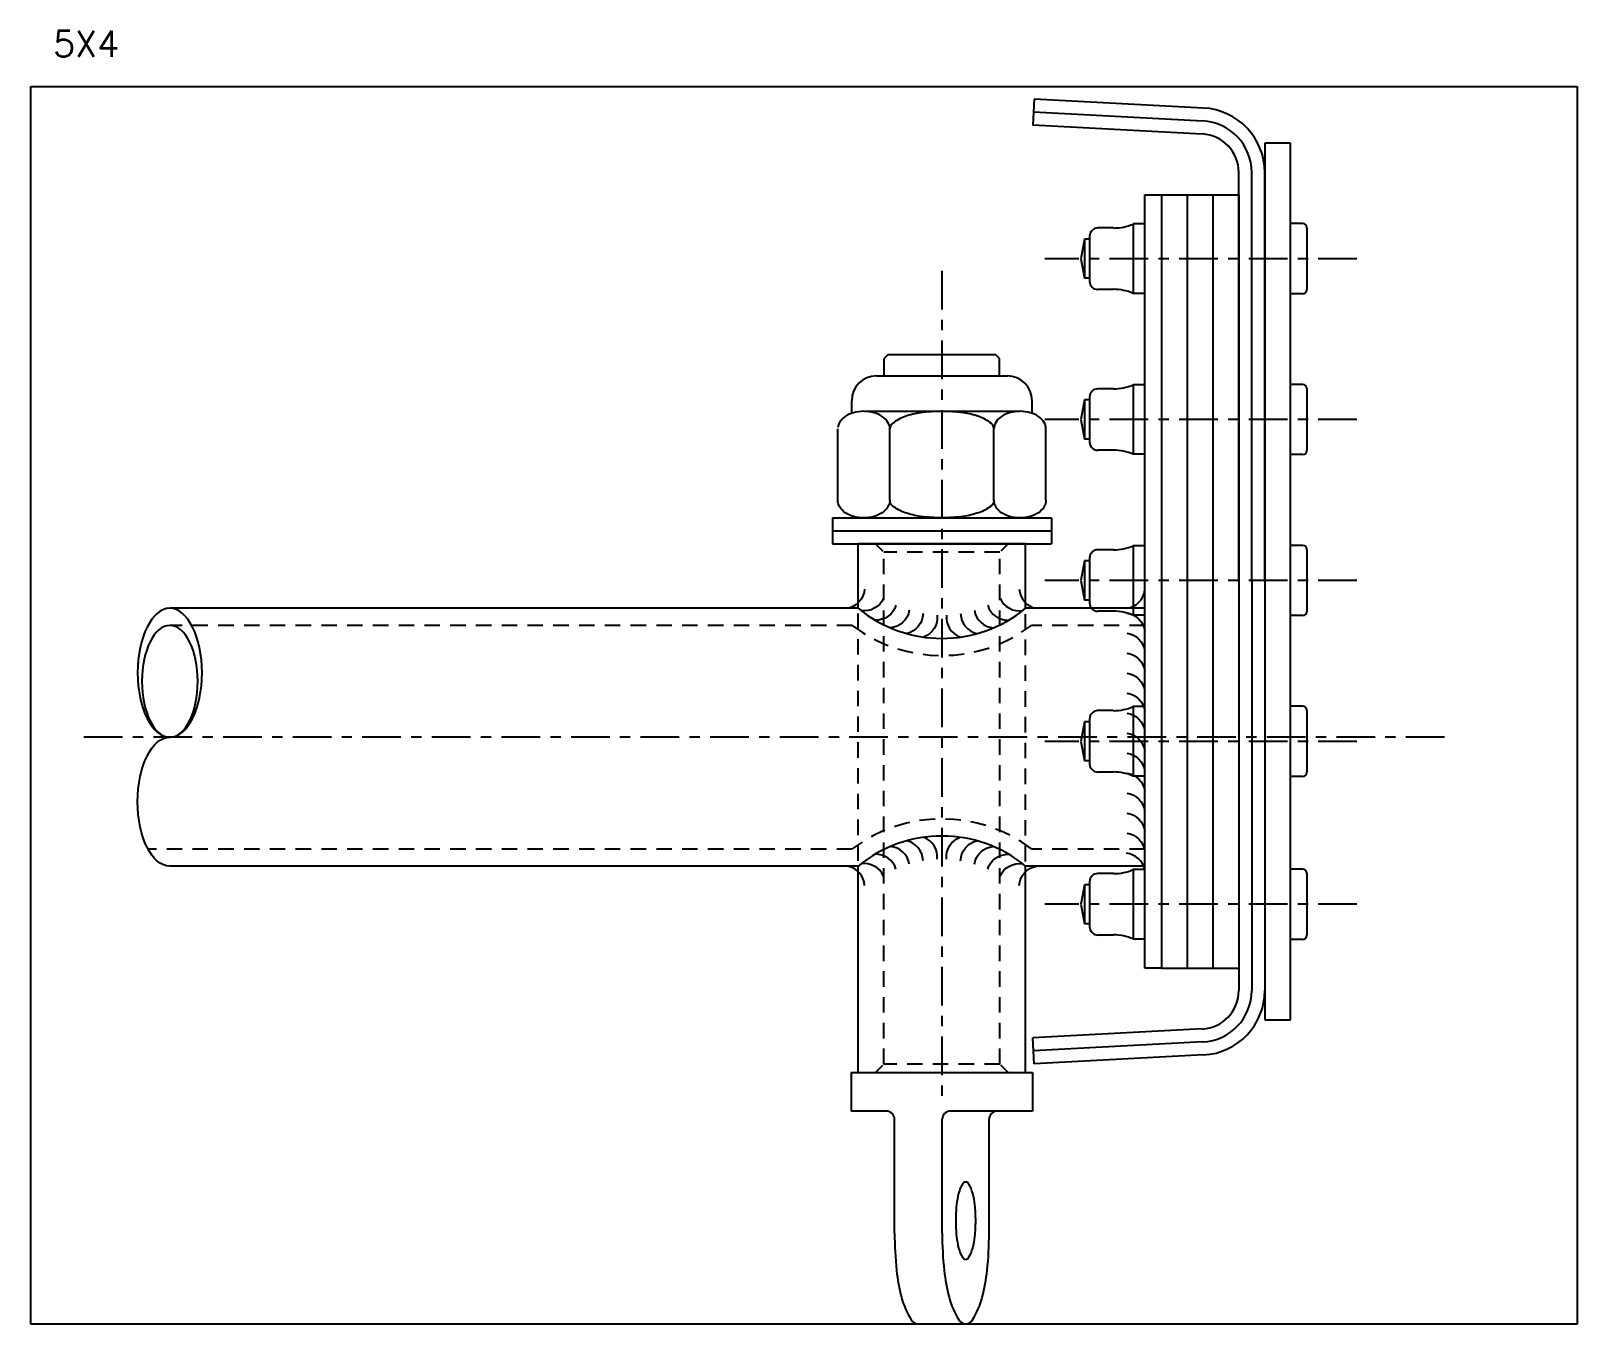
# Model space of a CAD drawing. Extents: x 0 to 81.7, y -2.9 to 20.5.
# Drawn here: x 66.7 to 81.7, y 7.22 to 19.76 of the extents above; entities that cross this region are included whole.
import ezdxf
from ezdxf.enums import TextEntityAlignment as Align

# ---------------------------------------------------------------- set-up
doc = ezdxf.new("R2010")
doc.units = 0
doc.header["$LTSCALE"] = 0.3
doc.header["$MEASUREMENT"] = 0
doc.linetypes.add('CENTER', pattern=[2, 1.25, -0.25, 0.25, -0.25])
doc.linetypes.add('HIDDEN', pattern=[0.375, 0.25, -0.125])
doc.layers.add('1', color=1, linetype='CONTINUOUS')
doc.layers.add('NOTES', color=2, linetype='CONTINUOUS')
doc.styles.add('250', font='ROMANS', dxfattribs={"height": 0.25})

msp = doc.modelspace()

# ---------------------------------------------------------------- texts
at = {"layer": 'NOTES', "color": 11, "style": '250'}
msp.add_text('5X4', height=0.25, dxfattribs=at).set_placement((67.238, 19.631), align=Align.MIDDLE)

# ---------------------------------------------------------------- blocks, each defined once
blk = doc.blocks.new('WELD')
at = {"layer": '1', "color": 41}
blk.add_arc((0.0745, 0), 0.1012, 141.86986, 218.13014, dxfattribs=at)

# ---------------------------------------------------------------- linework, layer by layer
at = {"layer": '1'}
for p, q in [((76.434, 19.094), (76.421, 18.843)), ((78.077, 19.008), (76.434, 19.094)), ((78.071, 18.882), (76.427, 18.968)), ((78.064, 18.756), (76.421, 18.843)), ((78.671, 18.667), (78.671, 10.167)), ((78.921, 18.667), (78.671, 18.667)), ((78.921, 10.167), (78.921, 18.667)), ((78.419, 14.417), (78.419, 18.383)), ((78.545, 14.417), (78.545, 18.383)), ((78.671, 14.417), (78.671, 18.383)), ((77.509, 18.167), (77.669, 18.167)), ((77.509, 10.667), (77.509, 18.167)), ((77.669, 18.167), (77.669, 10.667)), ((77.669, 18.167), (78.419, 18.167)), ((77.919, 18.167), (77.919, 10.667)), ((78.169, 18.167), (78.169, 10.667)), ((78.419, 18.167), (78.419, 10.667)), ((77.395, 17.884), (77.395, 17.21)), ((77.509, 17.884), (77.395, 17.884)), ((79.041, 17.887), (78.921, 17.887)), ((76.924, 17.737), (76.887, 17.547)), ((76.924, 17.737), (76.924, 17.357)), ((76.972, 17.737), (76.924, 17.737)), ((76.972, 17.765), (76.972, 17.329)), ((77.203, 17.845), (77.052, 17.845)), ((79.081, 17.847), (79.081, 17.247)), ((76.887, 17.547), (76.924, 17.357)), ((76.972, 17.357), (76.924, 17.357)), ((77.203, 17.249), (77.052, 17.249)), ((77.509, 17.21), (77.395, 17.21)), ((79.041, 17.207), (78.921, 17.207)), ((76.972, 16.205), (76.972, 15.769)), ((77.203, 16.285), (77.052, 16.285)), ((77.395, 16.324), (77.395, 15.65)), ((77.509, 16.324), (77.395, 16.324)), ((79.041, 16.327), (78.921, 16.327)), ((79.081, 16.287), (79.081, 15.687)), ((76.924, 16.177), (76.887, 15.987)), ((76.924, 16.177), (76.924, 15.797)), ((76.972, 16.177), (76.924, 16.177)), ((76.887, 15.987), (76.924, 15.797)), ((76.972, 15.797), (76.924, 15.797)), ((77.203, 15.689), (77.052, 15.689)), ((77.509, 15.65), (77.395, 15.65)), ((79.041, 15.647), (78.921, 15.647)), ((74.726, 14.157), (74.726, 14.782)), ((76.351, 14.157), (76.351, 14.782)), ((77.203, 14.725), (77.052, 14.725)), ((77.395, 14.764), (77.395, 14.09)), ((77.509, 14.764), (77.395, 14.764)), ((79.041, 14.767), (78.921, 14.767)), ((79.081, 14.727), (79.081, 14.127)), ((76.924, 14.617), (76.887, 14.427)), ((76.924, 14.617), (76.924, 14.237)), ((76.972, 14.617), (76.924, 14.617)), ((76.972, 14.645), (76.972, 14.209)), ((76.887, 14.427), (76.924, 14.237)), ((78.419, 14.417), (78.419, 10.451)), ((78.545, 14.417), (78.545, 10.451)), ((78.671, 14.417), (78.671, 10.451)), ((74.726, 14.157), (68.049, 14.157)), ((77.509, 14.157), (76.351, 14.157)), ((76.972, 14.237), (76.924, 14.237)), ((77.203, 14.129), (77.052, 14.129)), ((77.509, 14.09), (77.395, 14.09)), ((79.041, 14.087), (78.921, 14.087)), ((77.395, 13.204), (77.395, 12.53)), ((77.509, 13.204), (77.395, 13.204)), ((79.041, 13.207), (78.921, 13.207)), ((76.924, 13.057), (76.887, 12.867)), ((76.924, 13.057), (76.924, 12.677)), ((76.972, 13.057), (76.924, 13.057)), ((76.972, 13.085), (76.972, 12.649)), ((77.203, 13.165), (77.052, 13.165)), ((79.081, 13.167), (79.081, 12.567)), ((76.887, 12.867), (76.924, 12.677)), ((76.972, 12.677), (76.924, 12.677)), ((77.203, 12.569), (77.052, 12.569)), ((77.509, 12.53), (77.395, 12.53)), ((79.041, 12.527), (78.921, 12.527)), ((74.726, 11.657), (68.049, 11.657)), ((74.726, 9.657), (74.726, 11.657)), ((76.351, 9.657), (76.351, 11.657)), ((77.509, 11.657), (76.351, 11.657)), ((77.203, 11.585), (77.052, 11.585)), ((77.395, 11.624), (77.395, 10.95)), ((77.509, 11.624), (77.395, 11.624)), ((79.041, 11.627), (78.921, 11.627)), ((79.081, 11.587), (79.081, 10.987)), ((76.924, 11.477), (76.887, 11.287)), ((76.924, 11.477), (76.924, 11.097)), ((76.972, 11.477), (76.924, 11.477)), ((76.972, 11.505), (76.972, 11.069)), ((76.887, 11.287), (76.924, 11.097)), ((76.972, 11.097), (76.924, 11.097)), ((77.203, 10.989), (77.052, 10.989)), ((77.509, 10.95), (77.395, 10.95)), ((79.041, 10.947), (78.921, 10.947)), ((77.669, 10.667), (77.509, 10.667)), ((77.669, 10.667), (78.419, 10.667)), ((78.064, 10.078), (76.421, 9.991)), ((78.671, 10.167), (78.921, 10.167)), ((76.434, 9.74), (76.421, 9.991)), ((78.071, 9.952), (76.427, 9.866)), ((78.077, 9.826), (76.434, 9.74)), ((75.08, 8.099), (75.08, 9.202)), ((75.542, 8.099), (75.542, 9.202)), ((75.997, 8.099), (75.997, 9.202)), ((75.308, 7.219), (75.77, 7.219))]:
    msp.add_line(p, q, dxfattribs=at)
at = {"layer": '1', "color": 40, "linetype": 'CENTER'}
for p, q in [((79.566, 17.547), (76.539, 17.547)), ((79.566, 15.987), (76.539, 15.987)), ((79.566, 14.427), (76.539, 14.427)), ((80.416, 12.907), (67.118, 12.907)), ((79.566, 12.867), (76.539, 12.867)), ((79.566, 11.287), (76.539, 11.287))]:
    msp.add_line(p, q, dxfattribs=at)
at = {"layer": '1', "linetype": 'Continuous'}
for p, q in [((75.019, 16.619), (74.979, 16.579)), ((74.979, 16.41), (74.979, 16.579)), ((75.019, 16.619), (76.059, 16.619)), ((76.099, 16.579), (76.059, 16.619)), ((76.099, 16.41), (76.099, 16.579)), ((74.904, 16.41), (76.174, 16.41)), ((74.664, 16.048), (74.664, 16.17)), ((74.781, 16.067), (76.296, 16.067)), ((76.414, 16.048), (76.414, 16.17)), ((74.528, 15.205), (74.528, 15.896)), ((75.034, 15.205), (75.034, 15.896)), ((76.044, 15.205), (76.044, 15.896)), ((76.549, 15.205), (76.549, 15.896)), ((74.477, 15.034), (74.477, 14.908)), ((74.477, 15.034), (76.601, 15.034)), ((76.601, 15.034), (76.601, 14.908)), ((74.477, 14.908), (74.477, 14.782)), ((74.477, 14.908), (76.601, 14.908)), ((76.601, 14.908), (76.601, 14.782)), ((74.477, 14.782), (76.601, 14.782)), ((76.351, 14.782), (74.726, 14.782)), ((76.351, 14.782), (74.726, 14.782)), ((74.789, 14.782), (76.289, 14.782)), ((74.659, 9.657), (76.419, 9.657)), ((75, 9.282), (74.659, 9.282)), ((76.419, 9.282), (75.622, 9.282))]:
    msp.add_line(p, q, dxfattribs=at)
at = {"layer": '1', "color": 4, "linetype": 'HIDDEN'}
for p, q in [((74.896, 14.782), (74.976, 14.702)), ((76.181, 14.782), (76.101, 14.702)), ((74.896, 9.657), (74.976, 9.737)), ((76.181, 9.657), (76.101, 9.737))]:
    msp.add_line(p, q, dxfattribs=at)
at = {"layer": '1', "color": 4, "linetype": 'HIDDEN', "ltscale": 2}
for p, q in [((76.101, 14.702), (74.976, 14.702)), ((74.976, 9.737), (74.976, 14.702)), ((76.101, 9.737), (76.101, 14.702)), ((74.726, 11.708), (74.726, 14.128)), ((76.351, 11.703), (76.351, 14.101)), ((74.669, 13.991), (68.049, 13.991)), ((77.509, 13.991), (76.409, 13.991)), ((74.669, 11.823), (67.837, 11.823)), ((77.509, 11.823), (76.409, 11.823)), ((76.101, 9.737), (74.976, 9.737))]:
    msp.add_line(p, q, dxfattribs=at)
at = {"layer": '1', "color": 3, "linetype": 'Continuous'}
for p, q in [((74.659, 9.657), (74.659, 9.282)), ((76.419, 9.657), (76.419, 9.282))]:
    msp.add_line(p, q, dxfattribs=at)
at = {"layer": '1', "linetype": 'Continuous'}
for points in [[(75.034, 15.896, 0.13831), (75.016, 15.958, 0.107062), (74.96, 16.017, 0.080526), (74.881, 16.053, 0.068358), (74.781, 16.067, 0.068358), (74.681, 16.053, 0.080526), (74.602, 16.017, 0.107062), (74.546, 15.958, 0.109641), (74.529, 15.909, 0.109641)], [(76.044, 15.896, 0.225298), (76.019, 15.949, 0.089859), (75.896, 16.017, 0.046743), (75.746, 16.052, 0.034788), (75.539, 16.067, 0.034788), (75.332, 16.052, 0.046743), (75.182, 16.017, 0.089859), (75.059, 15.949, 0.225298), (75.034, 15.896, 0.225298)], [(76.549, 15.896, 0.13831), (76.532, 15.958, 0.107062), (76.475, 16.017, 0.080526), (76.397, 16.053, 0.068358), (76.296, 16.067, 0.068358), (76.196, 16.053, 0.080526), (76.118, 16.017, 0.107062), (76.061, 15.958, 0.13831), (76.044, 15.896, 0.13831)], [(75.034, 15.205, -0.13831), (75.016, 15.143, -0.107062), (74.96, 15.084, -0.080526), (74.881, 15.048, -0.068358), (74.781, 15.034, -0.068358), (74.681, 15.048, -0.080526), (74.602, 15.084, -0.107062), (74.546, 15.143, -0.13831), (74.528, 15.205, -0.13831)], [(76.044, 15.205, -0.225298), (76.019, 15.152, -0.089859), (75.896, 15.084, -0.046743), (75.746, 15.048, -0.034788), (75.539, 15.034, -0.034788), (75.332, 15.048, -0.046743), (75.182, 15.084, -0.089859), (75.059, 15.152, -0.225298), (75.034, 15.205, -0.225298)], [(76.549, 15.205, -0.13831), (76.532, 15.143, -0.107062), (76.475, 15.084, -0.080526), (76.397, 15.048, -0.068358), (76.296, 15.034, -0.068358), (76.196, 15.048, -0.080526), (76.118, 15.084, -0.107062), (76.061, 15.143, -0.13831), (76.044, 15.205, -0.13831)]]:
    msp.add_lwpolyline(points, format="xyb", dxfattribs=at)
at = {"layer": '1'}
msp.add_lwpolyline([(75.77, 7.844, 0.258622), (75.798, 7.859, 0.076455), (75.838, 7.954, 0.036632), (75.859, 8.065, 0.026706), (75.867, 8.219, 0.026706), (75.859, 8.373, 0.036632), (75.838, 8.484, 0.076455), (75.798, 8.579, 0.258622), (75.77, 8.594, 0.258622), (75.742, 8.579, 0.076455), (75.701, 8.484, 0.036632), (75.681, 8.373, 0.026706), (75.673, 8.219, 0.026706), (75.681, 8.065, 0.036632), (75.701, 7.954, 0.076455), (75.742, 7.859, 0.258622)], format="xyb", close=True, dxfattribs=at)
for points in [[(75.08, 8.099, 0.026706), (75.099, 7.737, 0.036632), (75.147, 7.477, 0.076455), (75.242, 7.256, 0.258622), (75.308, 7.219, 0.258622)], [(75.542, 8.099, 0.026706), (75.561, 7.737, 0.036632), (75.609, 7.477, 0.076455), (75.704, 7.256, 0.258622), (75.77, 7.219, 0.258622)], [(75.77, 7.219, 0.258622), (75.836, 7.256, 0.076455), (75.931, 7.477, 0.036632), (75.978, 7.737, 0.026706), (75.997, 8.099, 0.026706)]]:
    msp.add_lwpolyline(points, format="xyb", dxfattribs=at)
for centre, radius, start, end in [((78.045, 18.383), 0.626, 0, 87), ((78.045, 18.383), 0.374, 0, 87), ((78.045, 18.383), 0.5, 0, 87), ((77.199, 18.354), 0.51, 270.4763, 292.6144), ((79.041, 17.847), 0.04, 0, 90), ((77.052, 17.765), 0.08, 90, 180), ((77.052, 17.329), 0.08, 180, 270), ((77.199, 16.74), 0.51, 67.3856, 89.5237), ((79.041, 17.247), 0.04, 270, 0), ((77.052, 16.205), 0.08, 90, 180), ((77.199, 16.794), 0.51, 270.4763, 292.6144), ((79.041, 16.287), 0.04, 0, 90), ((77.052, 15.769), 0.08, 180, 270), ((77.199, 15.18), 0.51, 67.3856, 89.5237), ((79.041, 15.687), 0.04, 270, 0), ((77.052, 14.645), 0.08, 90, 180), ((77.199, 15.234), 0.51, 270.4763, 292.6144), ((79.041, 14.727), 0.04, 0, 90), ((75.539, 15.142), 1.277, 230.4944, 309.5056), ((77.052, 14.209), 0.08, 180, 270), ((77.199, 13.62), 0.51, 67.3856, 89.5237), ((79.041, 14.127), 0.04, 270, 0), ((77.199, 13.674), 0.51, 270.4763, 292.6144), ((79.041, 13.167), 0.04, 0, 90), ((77.052, 13.085), 0.08, 90, 180), ((77.052, 12.649), 0.08, 180, 270), ((77.199, 12.06), 0.51, 67.3856, 89.5237), ((79.041, 12.567), 0.04, 270, 0), ((75.539, 10.672), 1.277, 50.4944, 129.5056), ((77.052, 11.505), 0.08, 90, 180), ((77.199, 12.094), 0.51, 270.4763, 292.6144), ((79.041, 11.587), 0.04, 0, 90), ((77.052, 11.069), 0.08, 180, 270), ((77.199, 10.48), 0.51, 67.3856, 89.5237), ((79.041, 10.987), 0.04, 270, 0), ((78.045, 10.451), 0.374, 273, 0), ((78.045, 10.451), 0.5, 273, 0), ((78.045, 10.451), 0.626, 273, 0), ((75, 9.202), 0.08, 0, 90), ((75.622, 9.202), 0.08, 90, 180), ((76.077, 9.202), 0.08, 90, 180)]:
    msp.add_arc(centre, radius, start, end, dxfattribs=at)
at = {"layer": '1', "linetype": 'Continuous'}
for centre, start, end in [((74.904, 16.17), 90, 180), ((76.174, 16.17), 0, 90)]:
    msp.add_arc(centre, 0.24, start, end, dxfattribs=at)
at = {"layer": '1', "color": 4, "linetype": 'HIDDEN', "ltscale": 2}
for centre, start, end in [((75.539, 15.142), 232.9241, 307.0759), ((75.539, 10.672), 52.9241, 127.0759)]:
    msp.add_arc(centre, 1.443, start, end, dxfattribs=at)
at = {"layer": '1', "color": 41}
msp.add_arc((77.302, 11.57), 0.214, 15.4569, 82.0537, dxfattribs=at)
at = {"layer": '1', "extrusion": (0, 0, -1)}
msp.add_ellipse((68.049, 13.532), major_axis=(0, 0.625), ratio=0.5, dxfattribs=at)
at = {"layer": '1', "color": 6, "extrusion": (0, 0, -1)}
msp.add_ellipse((68.049, 13.449), major_axis=(0, -0.542), ratio=0.5, dxfattribs=at)
at = {"layer": '1', "extrusion": (0, 0, -1)}
msp.add_ellipse((68.049, 12.282), major_axis=(0, 0.625), ratio=0.5, start_param=3.141593, end_param=6.283185, dxfattribs=at)
at = {"layer": 'NOTES'}
for p, q in [((66.701, 19.217), (81.701, 19.217)), ((66.701, 7.217), (66.701, 19.217)), ((81.701, 19.217), (81.701, 7.217)), ((81.701, 7.217), (66.701, 7.217))]:
    msp.add_line(p, q, dxfattribs=at)
at = {"layer": 'NOTES', "color": 6, "linetype": 'CENTER'}
msp.add_line((75.539, 17.429), (75.539, 9.406), dxfattribs=at)

# ---------------------------------------------------------------- block references
at = {"layer": 'NOTES'}
for p, xscale, yscale, zscale, rotation in [((74.698, 14.257), -1.999999999999988, 2, 2, 318.3060411306857), ((74.858, 14.204), -2.000000000000009, 2, 2, 298.3060411306863), ((76.219, 14.204), 2.000000000000009, 2.000000000000009, 2.000000000000009, 61.6939588693137), ((76.38, 14.257), 1.999999999999987, 1.999999999999987, 1.999999999999987, 41.69395886931432), ((77.413, 14.253), 2.000000000000006, 2.000000000000006, 2.000000000000006, 135.0000000000003), ((74.986, 14.123), -1.999999999999987, 2, 2, 305.8060411306855), ((75.124, 14.06), -1.999999999999982, 2, 2, 313.3060411306856), ((75.269, 14.015), -1.999999999999975, 2, 2, 320.8060411306853), ((75.808, 14.015), 2.00000000000002, 2.00000000000002, 2.00000000000002, 39.19395886931366), ((75.953, 14.06), 1.999999999999982, 1.999999999999982, 1.999999999999982, 46.69395886931442), ((76.091, 14.123), 1.999999999999986, 1.999999999999986, 1.999999999999986, 54.19395886931454), ((77.413, 14.014), -2.000000000000005, 2, 2, 44.99999999999969), ((75.419, 13.989), -1.999999999999977, 2, 2, 328.3060411306855), ((75.659, 13.989), 1.999999999999976, 1.999999999999976, 1.999999999999976, 31.69395886931447), ((77.413, 13.82), -2.000000000000005, 2, 2, 44.99999999999969), ((77.413, 13.626), -2.000000000000005, 2, 2, 44.99999999999969), ((77.413, 13.432), -2.000000000000005, 2, 2, 44.99999999999969), ((77.413, 13.238), -2.000000000000005, 2, 2, 44.99999999999969), ((77.413, 13.044), -2.000000000000005, 2, 2, 44.99999999999969), ((77.413, 12.85), -2.000000000000005, 2, 2, 44.99999999999969), ((77.413, 12.656), -2.000000000000005, 2, 2, 44.99999999999969), ((77.413, 12.462), -2.000000000000005, 2, 2, 44.99999999999969), ((77.413, 12.268), -2.000000000000005, 2, 2, 44.99999999999969), ((77.413, 12.074), -2.000000000000005, 2, 2, 44.99999999999969), ((77.413, 11.88), -2.000000000000005, 2, 2, 44.99999999999969), ((75.124, 11.754), 1.999999999999982, 1.999999999999982, 1.999999999999982, 226.6939588693144), ((75.269, 11.799), 2.000000000000019, 2.000000000000019, 2.000000000000019, 219.1939588693135), ((75.419, 11.825), 1.999999999999977, 1.999999999999977, 1.999999999999977, 211.6939588693145), ((75.659, 11.825), -1.999999999999976, 2, 2, 148.3060411306855), ((75.808, 11.799), -2.000000000000019, 2, 2, 140.8060411306864), ((75.953, 11.754), -1.999999999999984, 2, 2, 133.3060411306855), ((74.858, 11.61), 2.000000000000003, 2.000000000000003, 2.000000000000003, 241.6939588693136), ((74.986, 11.691), 1.999999999999986, 1.999999999999986, 1.999999999999986, 234.1939588693146), ((76.091, 11.691), -1.999999999999986, 2, 2, 125.8060411306855), ((76.219, 11.61), -2.000000000000002, 2, 2, 118.3060411306864), ((74.698, 11.557), 1.999999999999986, 1.999999999999986, 1.999999999999986, 221.6939588693143), ((76.38, 11.557), -1.999999999999988, 2, 2, 138.3060411306856)]:
    msp.add_blockref('WELD', p, dxfattribs=dict(at, xscale=xscale, yscale=yscale, zscale=zscale, rotation=rotation))

msp.set_redraw_order([(e.dxf.handle, doc.entitydb.next_handle()) for e in msp.query("TEXT MTEXT ATTDEF DIMENSION ARC_DIMENSION")])  # texts and dimensions are drawn at this point

doc.saveas('drawing.dxf')
